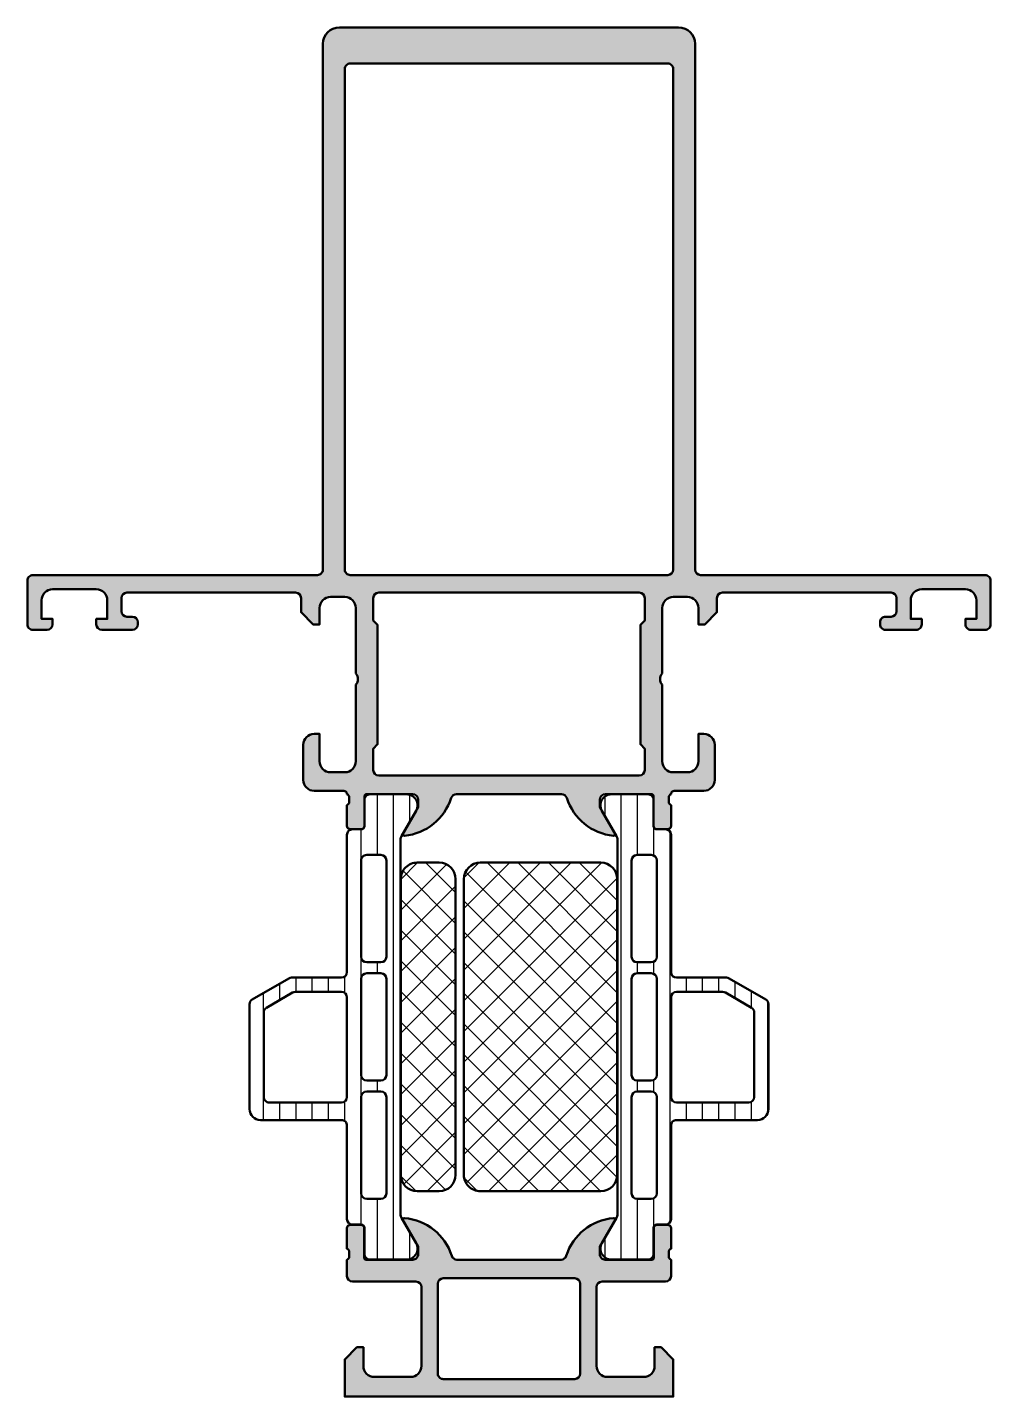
# Model space of a CAD drawing. Extents: x -29 to 59, y 0 to 125.
import ezdxf

# ---------------------------------------------------------------- set-up
doc = ezdxf.new("R2010")
doc.units = 0
for name, color, linetype, lineweight in [('0S-Alu contour', 7, 'Continuous', 50), ('0S-Alu hatch', 252, 'Continuous', 25), ('0S-Plastic contour', 254, 'Continuous', 50), ('0S-Plastic hatch', 253, 'Continuous', 25), ('0S-PT contour', 91, 'Continuous', 50), ('0S-PT hatch', 103, 'Continuous', 25)]:
    doc.layers.add(name, color=color, linetype=linetype, lineweight=lineweight)
pattern_1 = [(90, (0, 0), (-1.4859, 0), [])]
pattern_2 = [(135, (0, 0), (-1.403165018917055, -1.403165018917055), []), (225, (0, 0), (1.403165018917055, -1.403165018917055), [])]

# ---------------------------------------------------------------- blocks, each defined once
blk = doc.blocks.new('391620__492FE7DB_74FE_47C1_9AF8_C2304F4FACAD_')
at = {"layer": '0S-Alu hatch'}
h = blk.add_hatch(color=256, dxfattribs=at)
edge = h.paths.add_edge_path()
edge.add_ellipse((58.49999980926558, 74.50000000000001), major_axis=(-0.4999999999999858, 0), ratio=1, start_angle=180, end_angle=270.0000000000008, ccw=False)
edge.add_line((58.99999980926557, 74.5), (58.99999980926557, 70.5))
edge.add_ellipse((58.49999980926558, 70.49999999999999), major_axis=(-0.4999999999999929, 0), ratio=1, start_angle=89.9999999999992, end_angle=180, ccw=False)
edge.add_line((58.49999980926558, 70), (57.19999980926556, 70))
edge.add_ellipse((57.19999980926555, 70.49999999999999), major_axis=(-0.4999999999999858, 0), ratio=1, start_angle=0, end_angle=90.0000000000008, ccw=False)
edge.add_line((56.69999980926556, 70.5), (56.69999980926556, 71))
edge.add_line((56.69999980926556, 71), (57.69999980926559, 71))
edge.add_line((57.69999980926559, 71), (57.69999980926559, 72.7))
edge.add_arc((56.69999980926559, 72.7), 1, 0, 90)
edge.add_line((56.69999980926559, 73.7), (52.69999980926556, 73.7))
edge.add_arc((52.69999980926556, 72.7), 1, 90, 180)
edge.add_line((51.69999980926556, 72.7), (51.69999980926556, 71))
edge.add_line((51.69999980926556, 71), (52.69999980926559, 71))
edge.add_line((52.69999980926559, 71), (52.69999980926559, 70.5))
edge.add_ellipse((52.1999998092656, 70.49999999999999), major_axis=(-0.4999999999999929, 0), ratio=1, start_angle=89.9999999999992, end_angle=180, ccw=False)
edge.add_line((52.19999980926559, 70), (49.39999980926561, 70))
edge.add_ellipse((49.3999998092656, 70.49999999999999), major_axis=(-0.4999999999999858, 0), ratio=1, start_angle=0, end_angle=90.0000000000008, ccw=False)
edge.add_line((48.8999998092656, 70.5), (48.8999998092656, 70.69999999999999))
edge.add_ellipse((49.3999998092656, 70.7), major_axis=(-0.4999999999999929, 0), ratio=1, start_angle=269.9999999999992, end_angle=360, ccw=False)
edge.add_line((49.39999980926561, 71.19999999999999), (49.89999980926561, 71.19999999999999))
edge.add_arc((49.89999980926561, 71.69999999999999), 0.5, 270, 360)
edge.add_line((50.39999980926561, 71.69999999999999), (50.39999980926561, 72.89999999999999))
edge.add_arc((49.89999980926561, 72.89999999999999), 0.5, 0, 90)
edge.add_line((49.89999980926561, 73.39999999999999), (34.4999998092656, 73.4))
edge.add_arc((34.4999998092656, 72.9), 0.5, 90, 180)
edge.add_line((33.99999980926561, 72.9), (33.99999980926561, 71.6))
edge.add_line((33.99999980926561, 71.6), (32.89999980926561, 70.5))
edge.add_line((32.89999980926561, 70.5), (32.29999980926559, 70.5))
edge.add_line((32.29999980926559, 70.5), (32.29999980926559, 71.99999999999999))
edge.add_arc((31.2999998092656, 72), 0.9999999999999857, 0, 89.9999999999992)
edge.add_line((31.29999980926561, 72.99999999999999), (29.9999998092656, 72.99999999999999))
edge.add_arc((29.9999998092656, 71.99999999999999), 1, 89.99999999999959, 180)
edge.add_line((28.9999998092656, 72), (28.9999998092656, 66))
edge.add_arc((29.52499980926559, 65.5), 0.7249999999999913, 136.3971810272959, 223.6028189727028)
edge.add_line((28.9999998092656, 65.00000000000001), (28.9999998092656, 58.00000000000003))
edge.add_arc((29.9999998092656, 58.00000000000003), 1, 180, 270)
edge.add_line((29.9999998092656, 57.00000000000002), (31.29999980926559, 57.00000000000002))
edge.add_arc((31.29999980926559, 58.00000000000003), 1, 270, 360)
edge.add_line((32.29999980926559, 58.00000000000003), (32.29999980926559, 60.50000000000003))
edge.add_line((32.29999980926559, 60.50000000000003), (32.79999980926559, 60.50000000000001))
edge.add_ellipse((32.79999980926558, 59.50000000000001), major_axis=(-1.000000000000007, 0), ratio=1, start_angle=180, end_angle=269.9999999999996, ccw=False)
edge.add_line((33.79999980926559, 59.50000000000001), (33.79999980926559, 56.30000000000003))
edge.add_ellipse((32.79999980926558, 56.30000000000004), major_axis=(-1.000000000000007, 0), ratio=1, start_angle=90.0000000000004, end_angle=180, ccw=False)
edge.add_line((32.79999980926559, 55.30000000000003), (30.09999980926557, 55.30000000000004))
edge.add_arc((30.09999980926557, 55.00000000000003), 0.3000000000000114, 90, 180)
edge.add_arc((29.89999980926557, 54.71715728752542), 0.3000000000000047, 109.4712206344944, 180)
edge.add_line((29.59999980926557, 54.71715728752542), (29.59999980926557, 54.28284271247466))
edge.add_arc((29.89999980926557, 54.28284271247466), 0.2999999999999971, 180, 250.528779365509)
edge.add_line((29.79999980926557, 54.00000000000004), (29.79999980926556, 52.10000000000007))
edge.add_ellipse((29.49999980926552, 52.10000000000007), major_axis=(-0.3000000000000327, 0), ratio=1, start_angle=89.99999999999869, end_angle=180, ccw=False)
edge.add_line((29.49999980926552, 51.80000000000004), (28.50999980926562, 51.80000000000005))
edge.add_ellipse((28.50999980926559, 52.10000000000008), major_axis=(-0.3000000000000398, 0), ratio=1, start_angle=0, end_angle=90.00000000000551, ccw=False)
edge.add_line((28.20999980926556, 52.10000000000009), (28.20999980926556, 54.80000000000003))
edge.add_arc((28.00999980926556, 54.80000000000004), 0.1999999999999957, 0, 89.99999999999797)
edge.add_line((28.00999980926557, 55.00000000000004), (23.79999980926559, 55.00000000000004))
edge.add_arc((23.79999980926559, 54.50000000000004), 0.5, 90, 180)
edge.add_line((23.29999980926559, 54.50000000000004), (23.29999980926559, 53.80000000000005))
edge.add_line((23.29999980926559, 53.80000000000005), (24.68149526688794, 51.40717967697248))
edge.add_ellipse((24.56188002461727, 51.33811978464834), major_axis=(-0.1381197846483035, 0), ratio=1, start_angle=84.37742244920491, end_angle=209.9999999999983, ccw=False)
edge.add_ellipse((25.03822305043938, 56.17660886184784), major_axis=(-5, 0), ratio=1, start_angle=17.748416356070095, end_angle=84.37742244920628, ccw=False)
edge.add_arc((19.79999980926558, 54.50000000000006), 0.4999999999999815, 17.74841635606926, 89.9999999999992)
edge.add_line((19.79999980926558, 55.00000000000004), (10.19999980926556, 55.00000000000004))
edge.add_arc((10.19999980926556, 54.50000000000004), 0.5, 90, 162.2515836439298)
edge.add_ellipse((4.96177656809175, 56.17660886184786), major_axis=(-5.000000000000008, 0), ratio=1, start_angle=95.62257755079372, end_angle=162.2515836439299, ccw=False)
edge.add_ellipse((5.438119593913842, 51.33811978464834), major_axis=(-0.1381197846482965, 0), ratio=1, start_angle=-29.999999999996817, end_angle=95.6225775508002, ccw=False)
edge.add_line((5.318504351643182, 51.40717967697248), (6.699999809265563, 53.80000000000004))
edge.add_line((6.699999809265563, 53.80000000000004), (6.699999809265563, 54.50000000000003))
edge.add_arc((6.199999809265563, 54.50000000000004), 0.5, 0, 90)
edge.add_line((6.199999809265563, 55.00000000000004), (1.989999809265555, 55.00000000000004))
edge.add_arc((1.989999809265547, 54.80000000000003), 0.2000000000000099, 89.99999999999797, 180)
edge.add_line((1.789999809265538, 54.80000000000003), (1.789999809265538, 52.10000000000007))
edge.add_ellipse((1.489999809265516, 52.10000000000007), major_axis=(-0.300000000000022, 0), ratio=1, start_angle=90.00000000000199, end_angle=180, ccw=False)
edge.add_line((1.489999809265526, 51.80000000000004), (0.4999998092656029, 51.80000000000003))
edge.add_ellipse((0.499999809265609, 52.10000000000007), major_axis=(-0.3000000000000469, 0), ratio=1, start_angle=0, end_angle=89.99999999999892, ccw=False)
edge.add_line((0.199999809265563, 52.10000000000007), (0.199999809265563, 54.00000000000003))
edge.add_arc((0.0999998092655545, 54.28284271247465), 0.299999999999996, 289.4712206344927, 360)
edge.add_line((0.3999998092655504, 54.28284271247465), (0.3999998092655517, 54.71715728752542))
edge.add_arc((0.099999809265551, 54.71715728752542), 0.3000000000000007, 0, 70.5287793655074)
edge.add_arc((-0.1000001907344412, 55.00000000000003), 0.3000000000000043, 0, 90.00000000000134)
edge.add_line((-0.1000001907344483, 55.30000000000003), (-2.800000190734493, 55.30000000000003))
edge.add_ellipse((-2.800000190734478, 56.30000000000002), major_axis=(-0.9999999999999857, 0), ratio=1, start_angle=0, end_angle=89.9999999999992, ccw=False)
edge.add_line((-3.800000190734465, 56.30000000000002), (-3.800000190734465, 59.50000000000001))
edge.add_ellipse((-2.800000190734468, 59.50000000000002), major_axis=(-0.9999999999999973, 0), ratio=1, start_angle=270.0000000000015, end_angle=360, ccw=False)
edge.add_line((-2.800000190734493, 60.50000000000003), (-2.300000190734493, 60.50000000000003))
edge.add_line((-2.300000190734493, 60.50000000000003), (-2.300000190734493, 58.00000000000003))
edge.add_arc((-1.300000190734493, 58.00000000000003), 1, 180, 270)
edge.add_line((-1.300000190734494, 57.00000000000002), (-1.907344824e-07, 57.00000000000002))
edge.add_arc((-1.907344824e-07, 58.00000000000003), 1, 270, 360)
edge.add_line((0.9999998092655175, 58.00000000000003), (0.9999998092655175, 65.00000000000001))
edge.add_arc((0.4749998092655226, 65.5), 0.7249999999999889, 316.3971810272969, 403.6028189727042)
edge.add_line((0.9999998092655102, 66), (0.9999998092655175, 71.99999999999999))
edge.add_arc((-1.907344824e-07, 71.99999999999999), 1, 0, 90)
edge.add_line((-1.907344824e-07, 72.99999999999999), (-1.300000190734493, 72.99999999999999))
edge.add_arc((-1.300000190734493, 71.99999999999999), 1, 90, 180)
edge.add_line((-2.300000190734493, 71.99999999999999), (-2.300000190734493, 70.5))
edge.add_line((-2.300000190734493, 70.5), (-2.900000190734459, 70.5))
edge.add_line((-2.900000190734459, 70.5), (-4.000000190734482, 71.6))
edge.add_line((-4.000000190734482, 71.6), (-4.000000190734482, 72.89999999999995))
edge.add_arc((-4.500000190734482, 72.89999999999995), 0.5, 0, 90)
edge.add_line((-4.500000190734482, 73.39999999999995), (-19.90000019073446, 73.4))
edge.add_arc((-19.90000019073446, 72.9), 0.5, 90, 180)
edge.add_line((-20.40000019073446, 72.9), (-20.40000019073447, 71.7))
edge.add_arc((-19.90000019073446, 71.7), 0.5000000000000142, 180, 270)
edge.add_line((-19.90000019073446, 71.19999999999999), (-19.40000019073446, 71.2))
edge.add_ellipse((-19.40000019073446, 70.70000000000002), major_axis=(-0.4999999999999858, 0), ratio=1, start_angle=180, end_angle=269.9999999999996, ccw=False)
edge.add_line((-18.90000019073447, 70.70000000000002), (-18.90000019073447, 70.5))
edge.add_ellipse((-19.40000019073446, 70.49999999999999), major_axis=(-0.4999999999999858, 0), ratio=1, start_angle=90, end_angle=180, ccw=False)
edge.add_line((-19.40000019073446, 70), (-22.20000019073447, 70))
edge.add_ellipse((-22.20000019073444, 70.50000000000001), major_axis=(-0.5000000000000142, 0), ratio=1, start_angle=0, end_angle=89.9999999999967, ccw=False)
edge.add_line((-22.70000019073446, 70.5), (-22.70000019073446, 71))
edge.add_line((-22.70000019073446, 71), (-21.70000019073444, 71))
edge.add_line((-21.70000019073444, 71), (-21.70000019073444, 72.7))
edge.add_arc((-22.70000019073444, 72.7), 1, 0, 90)
edge.add_line((-22.70000019073444, 73.7), (-26.70000019073447, 73.7))
edge.add_arc((-26.70000019073447, 72.70000000000002), 1, 90.0000000000004, 180)
edge.add_line((-27.70000019073446, 72.70000000000002), (-27.70000019073446, 71))
edge.add_line((-27.70000019073446, 71), (-26.70000019073447, 71))
edge.add_line((-26.70000019073447, 71), (-26.70000019073447, 70.5))
edge.add_ellipse((-27.20000019073446, 70.49999999999999), major_axis=(-0.4999999999999858, 0), ratio=1, start_angle=90, end_angle=180, ccw=False)
edge.add_line((-27.20000019073446, 70), (-28.50000019073446, 70))
edge.add_ellipse((-28.50000019073446, 70.5), major_axis=(-0.5, 0), ratio=1, start_angle=0, end_angle=90.0000000000004, ccw=False)
edge.add_line((-29.00000019073445, 70.5), (-29.00000019073445, 74.5))
edge.add_ellipse((-28.50000019073446, 74.5), major_axis=(-0.4999999999999965, 0), ratio=1, start_angle=269.9999999999996, end_angle=360, ccw=False)
edge.add_line((-28.50000019073446, 75), (-2.500000190734454, 75))
edge.add_arc((-2.500000190734439, 75.50000000000001), 0.5000000000000142, 269.9999999999984, 360)
edge.add_line((-2.000000190734425, 75.50000000000001), (-2.000000190734425, 123.5))
edge.add_ellipse((-0.5000001907344159, 123.5), major_axis=(-1.500000000000009, 0), ratio=1, start_angle=270.0000000000004, end_angle=360, ccw=False)
edge.add_line((-0.5000001907344256, 125), (30.49999980926557, 125))
edge.add_ellipse((30.49999980926557, 123.5), major_axis=(-1.5, 0), ratio=1, start_angle=180, end_angle=269.9999999999997, ccw=False)
edge.add_line((31.99999980926558, 123.5), (31.99999980926558, 75.49999999999997))
edge.add_arc((32.49999980926558, 75.49999999999997), 0.5, 180, 270)
edge.add_line((32.49999980926558, 74.99999999999997), (58.49999980926558, 75))
edge = h.paths.add_edge_path()
edge.add_line((-1.90734454e-07, 121.2), (-1.907344824e-07, 75.5))
edge.add_arc((0.4999998092655318, 75.50000000000001), 0.5000000000000142, 180, 270.0000000000016)
edge.add_line((0.4999998092655458, 75), (29.49999980926558, 75))
edge.add_arc((29.49999980926558, 75.5), 0.5, 270, 360)
edge.add_line((29.99999980926558, 75.5), (29.99999980926558, 121.2))
edge.add_arc((29.49999980926558, 121.2), 0.4999999999999929, 0, 90.00000000000081)
edge.add_line((29.49999980926558, 121.7), (0.499999809265546, 121.7))
edge.add_arc((0.4999998092655389, 121.2), 0.5, 89.9999999999992, 180)
edge = h.paths.add_edge_path()
edge.add_line((2.59999980926554, 70.85), (2.999999809265517, 70.45000000000003))
edge.add_line((2.999999809265517, 70.45000000000003), (2.999999809265517, 59.54999999999995))
edge.add_line((2.999999809265517, 59.54999999999995), (2.59999980926554, 59.15))
edge.add_line((2.59999980926554, 59.15), (2.59999980926554, 57.19999999999999))
edge.add_arc((3.09999980926554, 57.19999999999998), 0.5, 180, 270)
edge.add_line((3.09999980926554, 56.69999999999999), (26.89999980926555, 56.69999999999999))
edge.add_arc((26.89999980926555, 57.19999999999998), 0.5, 270, 360)
edge.add_line((27.39999980926555, 57.19999999999998), (27.39999980926555, 59.15))
edge.add_line((27.39999980926555, 59.15), (26.99999980926558, 59.54999999999995))
edge.add_line((26.99999980926558, 59.54999999999995), (26.99999980926558, 70.45000000000003))
edge.add_line((26.99999980926558, 70.45000000000003), (27.39999980926555, 70.85))
edge.add_line((27.39999980926555, 70.85), (27.39999980926555, 72.89999999999999))
edge.add_arc((26.89999980926555, 72.89999999999999), 0.5, 0, 90)
edge.add_line((26.89999980926555, 73.39999999999999), (3.09999980926554, 73.39999999999999))
edge.add_arc((3.099999809265554, 72.9), 0.4999999999999858, 90.0000000000016, 180)
edge.add_line((2.599999809265568, 72.9), (2.59999980926554, 70.85))
at = {"layer": '0S-Alu contour', "color": 7}
for points in [[(-0.5000001907344256, 125), (30.49999980926557, 125)], [(-2.000000190734425, 75.50000000000001), (-2.000000190734425, 123.5)], [(31.99999980926558, 123.5), (31.99999980926558, 75.49999999999997)], [(29.49999980926558, 121.7), (0.499999809265546, 121.7)], [(-1.90734454e-07, 121.2), (-1.907344824e-07, 75.5)], [(29.99999980926558, 75.5), (29.99999980926558, 121.2)], [(-29.00000019073445, 70.5), (-29.00000019073445, 74.5)], [(-28.50000019073446, 75), (-2.500000190734454, 75)], [(0.4999998092655458, 75), (29.49999980926558, 75)], [(32.49999980926558, 74.99999999999997), (58.49999980926558, 75)], [(58.99999980926557, 74.5), (58.99999980926557, 70.5)], [(-27.70000019073446, 72.70000000000002), (-27.70000019073446, 71), (-26.70000019073447, 71), (-26.70000019073447, 70.5)], [(-22.70000019073444, 73.7), (-26.70000019073447, 73.7)], [(-22.70000019073446, 70.5), (-22.70000019073446, 71), (-21.70000019073444, 71), (-21.70000019073444, 72.7)], [(-20.40000019073446, 72.9), (-20.40000019073447, 71.7)], [(-4.500000190734482, 73.39999999999995), (-19.90000019073446, 73.4)], [(-2.300000190734493, 71.99999999999999), (-2.300000190734493, 70.5), (-2.900000190734459, 70.5), (-4.000000190734482, 71.6), (-4.000000190734482, 72.89999999999995)], [(-1.907344824e-07, 72.99999999999999), (-1.300000190734493, 72.99999999999999)], [(2.599999809265568, 72.9), (2.59999980926554, 70.85)], [(26.89999980926555, 73.39999999999999), (3.09999980926554, 73.39999999999999)], [(27.39999980926555, 57.19999999999998), (27.39999980926555, 59.15), (26.99999980926558, 59.54999999999995), (26.99999980926558, 70.45000000000003), (27.39999980926555, 70.85), (27.39999980926555, 72.89999999999999)], [(31.29999980926561, 72.99999999999999), (29.9999998092656, 72.99999999999999)], [(33.99999980926561, 72.9), (33.99999980926561, 71.6), (32.89999980926561, 70.5), (32.29999980926559, 70.5), (32.29999980926559, 71.99999999999999)], [(49.89999980926561, 73.39999999999999), (34.4999998092656, 73.4)], [(50.39999980926561, 71.69999999999999), (50.39999980926561, 72.89999999999999)], [(51.69999980926556, 72.7), (51.69999980926556, 71), (52.69999980926559, 71), (52.69999980926559, 70.5)], [(56.69999980926559, 73.7), (52.69999980926556, 73.7)], [(56.69999980926556, 70.5), (56.69999980926556, 71), (57.69999980926559, 71), (57.69999980926559, 72.7)], [(0.9999998092655102, 66), (0.9999998092655175, 71.99999999999999)], [(28.9999998092656, 72), (28.9999998092656, 66)], [(-19.90000019073446, 71.19999999999999), (-19.40000019073446, 71.2)], [(-18.90000019073447, 70.70000000000002), (-18.90000019073447, 70.5)], [(2.59999980926554, 70.85), (2.999999809265517, 70.45000000000003), (2.999999809265517, 59.54999999999995), (2.59999980926554, 59.15), (2.59999980926554, 57.19999999999999)], [(48.8999998092656, 70.5), (48.8999998092656, 70.69999999999999)], [(49.39999980926561, 71.19999999999999), (49.89999980926561, 71.19999999999999)], [(-27.20000019073446, 70), (-28.50000019073446, 70)], [(-19.40000019073446, 70), (-22.20000019073447, 70)], [(52.19999980926559, 70), (49.39999980926561, 70)], [(58.49999980926558, 70), (57.19999980926556, 70)], [(0.9999998092655175, 58.00000000000003), (0.9999998092655175, 65.00000000000001)], [(28.9999998092656, 65.00000000000001), (28.9999998092656, 58.00000000000003)], [(-2.800000190734493, 60.50000000000003), (-2.300000190734493, 60.50000000000003), (-2.300000190734493, 58.00000000000003)], [(32.29999980926559, 58.00000000000003), (32.29999980926559, 60.50000000000003), (32.79999980926559, 60.50000000000001)], [(-3.800000190734465, 56.30000000000002), (-3.800000190734465, 59.50000000000001)], [(33.79999980926559, 59.50000000000001), (33.79999980926559, 56.30000000000003)], [(-1.300000190734494, 57.00000000000002), (-1.907344824e-07, 57.00000000000002)], [(3.09999980926554, 56.69999999999999), (26.89999980926555, 56.69999999999999)], [(29.9999998092656, 57.00000000000002), (31.29999980926559, 57.00000000000002)], [(-0.1000001907344483, 55.30000000000003), (-2.800000190734493, 55.30000000000003)], [(32.79999980926559, 55.30000000000003), (30.09999980926557, 55.30000000000004)], [(0.199999809265563, 52.10000000000007), (0.199999809265563, 54.00000000000003)], [(0.3999998092655504, 54.28284271247465), (0.3999998092655517, 54.71715728752542)], [(1.789999809265538, 54.80000000000003), (1.789999809265538, 52.10000000000007)], [(6.199999809265563, 55.00000000000004), (1.989999809265555, 55.00000000000004)], [(5.318504351643182, 51.40717967697248), (6.699999809265563, 53.80000000000004), (6.699999809265563, 54.50000000000003)], [(19.79999980926558, 55.00000000000004), (10.19999980926556, 55.00000000000004)], [(23.29999980926559, 54.50000000000004), (23.29999980926559, 53.80000000000005), (24.68149526688794, 51.40717967697248)], [(28.00999980926557, 55.00000000000004), (23.79999980926559, 55.00000000000004)], [(28.20999980926556, 52.10000000000009), (28.20999980926556, 54.80000000000003)], [(29.59999980926557, 54.71715728752542), (29.59999980926557, 54.28284271247466)], [(29.79999980926557, 54.00000000000004), (29.79999980926556, 52.10000000000007)], [(1.489999809265526, 51.80000000000004), (0.4999998092656029, 51.80000000000003)], [(29.49999980926552, 51.80000000000004), (28.50999980926562, 51.80000000000005)]]:
    blk.add_lwpolyline(points, dxfattribs=at)
at = {"layer": '0S-Alu contour', "color": 7, "extrusion": (0, 0, -1)}
for centre, radius, start, end in [((0.5000001907344159, 123.5), 1.500000000000009, 0, 89.99999999999962), ((-30.49999980926557, 123.5), 1.5, 90.00000000000028, 180), ((28.50000019073446, 74.5), 0.4999999999999965, 0, 90.0000000000004), ((-58.49999980926558, 74.50000000000001), 0.4999999999999858, 89.9999999999992, 180), ((28.50000019073446, 70.5), 0.5, 269.9999999999996, 0), ((27.20000019073446, 70.49999999999999), 0.4999999999999858, 180, 270), ((22.20000019073444, 70.50000000000001), 0.5000000000000142, 270.0000000000033, 0), ((19.40000019073446, 70.70000000000002), 0.4999999999999858, 90.0000000000004, 180), ((19.40000019073446, 70.49999999999999), 0.4999999999999858, 180, 270), ((-49.3999998092656, 70.7), 0.4999999999999929, 0, 90.00000000000081), ((-49.3999998092656, 70.49999999999999), 0.4999999999999858, 269.9999999999992, 0), ((-52.1999998092656, 70.49999999999999), 0.4999999999999929, 180, 270.0000000000008), ((-57.19999980926555, 70.49999999999999), 0.4999999999999858, 269.9999999999992, 0), ((-58.49999980926558, 70.49999999999999), 0.4999999999999929, 180, 270.0000000000008), ((2.800000190734468, 59.50000000000002), 0.9999999999999973, 0, 89.99999999999852), ((-32.79999980926558, 59.50000000000001), 1.000000000000007, 90.0000000000004, 180), ((2.800000190734478, 56.30000000000002), 0.9999999999999857, 270.0000000000009, 0), ((-32.79999980926558, 56.30000000000004), 1.000000000000007, 180, 269.9999999999996), ((-4.96177656809175, 56.17660886184786), 5.000000000000008, 197.7484163560702, 264.3774224492063), ((-25.03822305043938, 56.17660886184784), 5, 275.6225775507937, 342.2515836439299), ((-0.499999809265609, 52.10000000000007), 0.3000000000000469, 270.0000000000012, 0), ((-1.489999809265516, 52.10000000000007), 0.300000000000022, 180, 269.999999999998), ((-5.438119593913842, 51.33811978464834), 0.1381197846482965, 264.3774224491998, 29.9999999999968), ((-24.56188002461727, 51.33811978464834), 0.1381197846483035, 150.0000000000017, 275.6225775507951), ((-28.50999980926559, 52.10000000000008), 0.3000000000000398, 269.9999999999945, 0), ((-29.49999980926552, 52.10000000000007), 0.3000000000000327, 180, 270.0000000000013)]:
    blk.add_arc(centre, radius, start, end, dxfattribs=at)
at = {"layer": '0S-Alu contour', "color": 7}
for centre, radius, start, end in [((0.4999998092655389, 121.2), 0.5, 89.9999999999992, 180), ((29.49999980926558, 121.2), 0.4999999999999929, 0, 90.00000000000081), ((-2.500000190734439, 75.50000000000001), 0.5000000000000142, 269.9999999999984, 0), ((0.4999998092655318, 75.50000000000001), 0.5000000000000142, 180, 270.0000000000016), ((29.49999980926558, 75.5), 0.5, 270, 0), ((32.49999980926558, 75.49999999999997), 0.5, 180, 270), ((-26.70000019073447, 72.70000000000002), 1, 90.0000000000004, 180), ((-22.70000019073444, 72.7), 1, 0, 90), ((-19.90000019073446, 72.9), 0.5, 90, 180), ((-4.500000190734482, 72.89999999999995), 0.5, 0, 90), ((-1.300000190734493, 71.99999999999999), 1, 90, 180), ((-1.907344824e-07, 71.99999999999999), 1, 0, 90), ((3.099999809265554, 72.9), 0.4999999999999858, 90.0000000000016, 180), ((26.89999980926555, 72.89999999999999), 0.5, 0, 90), ((29.9999998092656, 71.99999999999999), 1, 89.99999999999959, 180), ((31.2999998092656, 72), 0.9999999999999857, 0, 89.9999999999992), ((34.4999998092656, 72.9), 0.5, 90, 180), ((49.89999980926561, 72.89999999999999), 0.5, 0, 90), ((52.69999980926556, 72.7), 1, 90, 180), ((56.69999980926559, 72.7), 1, 0, 90), ((-19.90000019073446, 71.7), 0.5000000000000142, 180, 270), ((49.89999980926561, 71.69999999999999), 0.5, 270, 0), ((0.4749998092655226, 65.5), 0.7249999999999889, 316.3971810272969, 43.60281897270428), ((29.52499980926559, 65.5), 0.7249999999999913, 136.3971810272959, 223.6028189727028), ((-1.300000190734493, 58.00000000000003), 1, 180, 270), ((-1.907344824e-07, 58.00000000000003), 1, 270, 0), ((29.9999998092656, 58.00000000000003), 1, 180, 270), ((31.29999980926559, 58.00000000000003), 1, 270, 0), ((3.09999980926554, 57.19999999999998), 0.5, 180, 270), ((26.89999980926555, 57.19999999999998), 0.5, 270, 0), ((-0.1000001907344412, 55.00000000000003), 0.3000000000000043, 0, 90.00000000000134), ((30.09999980926557, 55.00000000000003), 0.3000000000000114, 90, 180), ((0.099999809265551, 54.71715728752542), 0.3000000000000007, 0, 70.5287793655074), ((0.0999998092655545, 54.28284271247465), 0.299999999999996, 289.4712206344927, 0), ((1.989999809265547, 54.80000000000003), 0.2000000000000099, 89.99999999999797, 180), ((6.199999809265563, 54.50000000000004), 0.5, 0, 90), ((10.19999980926556, 54.50000000000004), 0.5, 90, 162.2515836439298), ((19.79999980926558, 54.50000000000006), 0.4999999999999815, 17.74841635606926, 89.9999999999992), ((23.79999980926559, 54.50000000000004), 0.5, 90, 180), ((28.00999980926556, 54.80000000000004), 0.1999999999999957, 0, 89.99999999999797), ((29.89999980926557, 54.71715728752542), 0.3000000000000047, 109.4712206344944, 180), ((29.89999980926557, 54.28284271247466), 0.2999999999999971, 180, 250.528779365509)]:
    blk.add_arc(centre, radius, start, end, dxfattribs=at)
blk = doc.blocks.new('278259__9863FD23_9B4E_48B1_B461_0F5EA6532878___662C99EF_4E8F_418A_9A61_203330530159_')
at = {"layer": '0S-Plastic hatch'}
h = blk.add_hatch(dxfattribs=at)
h.set_pattern_fill('ANSI31', color=256, scale=0.4680000000000001, angle=45, style=0)
h.set_pattern_definition(pattern_1)
edge = h.paths.add_edge_path()
edge.add_arc((38.20000000000018, 35.82512928832862), 0.5000000000000071, 0, 59.99999999999956)
edge.add_line((38.45000000000018, 36.25814199022085), (35.11602540378462, 38.18301312081729))
edge.add_arc((34.86602540378461, 37.75000041892504), 0.5000000000000298, 60.00000000000008, 89.99999999999837)
edge.add_line((34.86602540378462, 38.25000041892507), (30.30000000000018, 38.25000041892507))
edge.add_ellipse((30.30000000000018, 38.75000041892507), major_axis=(-0.5, 0), ratio=1, start_angle=0, end_angle=90, ccw=False)
edge.add_line((29.80000000000018, 38.75000041892507), (29.80000000000018, 51.29000041892506))
edge.add_arc((29.30000000000018, 51.29000041892506), 0.5000000000000036, 0, 89.99999999999959)
edge.add_line((29.30000000000018, 51.79000041892506), (28.50000000000019, 51.79000041892506))
edge.add_ellipse((28.50000000000019, 52.09000041892505), major_axis=(-0.2999999999999971, 0), ratio=1, start_angle=0, end_angle=90, ccw=False)
edge.add_line((28.20000000000019, 52.09000041892505), (28.20000000000018, 54.49000041892507))
edge.add_arc((27.70000000000019, 54.49000041892507), 0.4999999999999894, 0, 90.00000000000081)
edge.add_line((27.70000000000019, 54.99000041892506), (24.3565509926172, 54.99000041892506))
edge.add_arc((24.3565509926172, 53.99000041892506), 1, 89.9999999999998, 210)
edge.add_line((23.49052558883276, 53.49000041892506), (24.8330127018924, 51.16474453059931))
edge.add_ellipse((24.40000000000019, 50.9147445305993), major_axis=(-0.499999999999998, 0), ratio=1, start_angle=180, end_angle=210.0000000000001, ccw=False)
edge.add_line((24.90000000000018, 50.9147445305993), (24.90000000000018, 16.58525630725083))
edge.add_ellipse((24.40000000000018, 16.58525630725082), major_axis=(-0.5, 0), ratio=1, start_angle=150.0000000000001, end_angle=180, ccw=False)
edge.add_line((24.8330127018924, 16.33525630725082), (23.49052558883275, 14.01000041892507))
edge.add_arc((24.35655099261719, 13.51000041892506), 1, 149.9999999999998, 270)
edge.add_line((24.35655099261719, 12.51000041892506), (27.70000000000017, 12.51000041892507))
edge.add_arc((27.70000000000018, 13.01000041892507), 0.5, 269.9999999999992, 360)
edge.add_line((28.20000000000018, 13.01000041892507), (28.20000000000018, 15.41000041892507))
edge.add_ellipse((28.50000000000017, 15.41000041892507), major_axis=(-0.2999999999999971, 0), ratio=1, start_angle=269.9999999999993, end_angle=360, ccw=False)
edge.add_line((28.50000000000018, 15.71000041892506), (29.30000000000018, 15.71000041892507))
edge.add_arc((29.30000000000017, 16.21000041892507), 0.5000000000000036, 270.0000000000004, 360)
edge.add_line((29.80000000000018, 16.21000041892507), (29.80000000000018, 24.75000041892506))
edge.add_ellipse((30.30000000000018, 24.75000041892506), major_axis=(-0.5, 0), ratio=1, start_angle=269.9999999999996, end_angle=360, ccw=False)
edge.add_line((30.30000000000018, 25.25000041892506), (37.70000000000018, 25.25000041892506))
edge.add_arc((37.70000000000018, 26.25000041892507), 1.000000000000003, 270, 360)
edge.add_line((38.70000000000019, 26.25000041892507), (38.70000000000018, 35.82512928832863))
edge = h.paths.add_edge_path()
edge.add_ellipse((30.30000000000018, 36.45000041892507), major_axis=(-0.5, 0), ratio=1, start_angle=270, end_angle=360, ccw=False)
edge.add_line((30.30000000000018, 36.95000041892507), (34.51769145362416, 36.95000041892507))
edge.add_ellipse((34.51769145362417, 36.45000041892507), major_axis=(-0.5, 0), ratio=1, start_angle=240.00000000000028, end_angle=270.0000000000008, ccw=False)
edge.add_line((34.76769145362417, 36.8830131208173), (37.15000000000018, 35.50758664027434))
edge.add_ellipse((36.90000000000019, 35.07457393838213), major_axis=(-0.499999999999998, 0), ratio=1, start_angle=180, end_angle=239.9999999999995, ccw=False)
edge.add_line((37.40000000000018, 35.07457393838213), (37.40000000000018, 27.35000041892507))
edge.add_ellipse((36.90000000000019, 27.35000041892507), major_axis=(-0.5, 0), ratio=1, start_angle=90, end_angle=180, ccw=False)
edge.add_line((36.90000000000019, 26.85000041892506), (30.30000000000018, 26.85000041892506))
edge.add_ellipse((30.30000000000018, 27.35000041892507), major_axis=(-0.5, 0), ratio=1, start_angle=0, end_angle=90, ccw=False)
edge.add_line((29.80000000000018, 27.35000041892507), (29.80000000000018, 36.45000041892507))
edge = h.paths.add_edge_path()
edge.add_ellipse((28.00000000000018, 38.15000041892507), major_axis=(-0.5, 0), ratio=1, start_angle=180, end_angle=270, ccw=False)
edge.add_line((28.50000000000018, 38.15000041892507), (28.50000000000018, 29.35000041892506))
edge.add_ellipse((28.00000000000018, 29.35000041892506), major_axis=(-0.5, 0), ratio=1, start_angle=90, end_angle=180, ccw=False)
edge.add_line((28.00000000000018, 28.85000041892507), (26.70000000000018, 28.85000041892507))
edge.add_ellipse((26.70000000000018, 29.35000041892506), major_axis=(-0.5, 0), ratio=1, start_angle=0, end_angle=90, ccw=False)
edge.add_line((26.20000000000018, 29.35000041892506), (26.20000000000018, 38.15000041892507))
edge.add_ellipse((26.70000000000018, 38.15000041892507), major_axis=(-0.5, 0), ratio=1, start_angle=270, end_angle=360, ccw=False)
edge.add_line((26.70000000000018, 38.65000041892507), (28.00000000000018, 38.65000041892507))
edge = h.paths.add_edge_path()
edge.add_ellipse((28.00000000000018, 48.95000041892506), major_axis=(-0.5, 0), ratio=1, start_angle=180, end_angle=270, ccw=False)
edge.add_line((28.50000000000018, 48.95000041892506), (28.50000000000018, 40.15000041892506))
edge.add_ellipse((28.00000000000018, 40.15000041892506), major_axis=(-0.5, 0), ratio=1, start_angle=90, end_angle=180, ccw=False)
edge.add_line((28.00000000000018, 39.65000041892507), (26.70000000000018, 39.65000041892507))
edge.add_ellipse((26.70000000000018, 40.15000041892506), major_axis=(-0.5, 0), ratio=1, start_angle=0, end_angle=90, ccw=False)
edge.add_line((26.20000000000018, 40.15000041892506), (26.20000000000018, 48.95000041892506))
edge.add_ellipse((26.70000000000018, 48.95000041892506), major_axis=(-0.5, 0), ratio=1, start_angle=270, end_angle=360, ccw=False)
edge.add_line((26.70000000000018, 49.45000041892506), (28.00000000000018, 49.45000041892506))
edge = h.paths.add_edge_path()
edge.add_line((26.70000000000018, 27.85000041892506), (28.00000000000018, 27.85000041892506))
edge.add_ellipse((28.00000000000018, 27.35000041892507), major_axis=(-0.5, 0), ratio=1, start_angle=180, end_angle=269.9999999999996, ccw=False)
edge.add_line((28.50000000000018, 27.35000041892507), (28.50000000000018, 18.55000041892506))
edge.add_ellipse((28.00000000000018, 18.55000041892506), major_axis=(-0.5, 0), ratio=1, start_angle=90, end_angle=180, ccw=False)
edge.add_line((28.00000000000018, 18.05000041892506), (26.70000000000018, 18.05000041892506))
edge.add_ellipse((26.70000000000018, 18.55000041892506), major_axis=(-0.5, 0), ratio=1, start_angle=0, end_angle=90, ccw=False)
edge.add_line((26.20000000000018, 18.55000041892506), (26.20000000000018, 27.35000041892507))
edge.add_ellipse((26.70000000000018, 27.35000041892507), major_axis=(-0.5, 0), ratio=1, start_angle=270.0000000000004, end_angle=360, ccw=False)
at = {"layer": '0S-Alu contour', "color": 7}
for points in [[(26.20000000000018, 40.15000041892506), (26.20000000000018, 48.95000041892506)], [(26.70000000000018, 49.45000041892506), (28.00000000000018, 49.45000041892506)], [(28.50000000000018, 48.95000041892506), (28.50000000000018, 40.15000041892506)], [(28.00000000000018, 39.65000041892507), (26.70000000000018, 39.65000041892507)], [(26.20000000000018, 29.35000041892506), (26.20000000000018, 38.15000041892507)], [(26.70000000000018, 38.65000041892507), (28.00000000000018, 38.65000041892507)], [(28.50000000000018, 38.15000041892507), (28.50000000000018, 29.35000041892506)], [(29.80000000000018, 27.35000041892507), (29.80000000000018, 36.45000041892507)], [(30.30000000000018, 36.95000041892507), (34.51769145362416, 36.95000041892507)], [(34.76769145362417, 36.8830131208173), (37.15000000000018, 35.50758664027434)], [(37.40000000000018, 35.07457393838213), (37.40000000000018, 27.35000041892507)], [(28.00000000000018, 28.85000041892507), (26.70000000000018, 28.85000041892507)], [(26.70000000000018, 27.85000041892506), (28.00000000000018, 27.85000041892506)], [(26.20000000000018, 18.55000041892506), (26.20000000000018, 27.35000041892507)], [(28.50000000000018, 27.35000041892507), (28.50000000000018, 18.55000041892506)], [(36.90000000000019, 26.85000041892506), (30.30000000000018, 26.85000041892506)], [(28.00000000000018, 18.05000041892506), (26.70000000000018, 18.05000041892506)]]:
    blk.add_lwpolyline(points, dxfattribs=at)
at = {"layer": '0S-Alu contour', "color": 7, "extrusion": (0, 0, -1)}
for centre, radius, start, end in [((-26.70000000000018, 48.95000041892506), 0.5, 0, 90), ((-28.00000000000018, 48.95000041892506), 0.5, 90, 180), ((-26.70000000000018, 40.15000041892506), 0.5, 270, 0), ((-28.00000000000018, 40.15000041892506), 0.5, 180, 270), ((-26.70000000000018, 38.15000041892507), 0.5, 0, 90), ((-28.00000000000018, 38.15000041892507), 0.5, 90, 180), ((-30.30000000000018, 36.45000041892507), 0.5, 0, 90), ((-34.51769145362417, 36.45000041892507), 0.5, 89.9999999999992, 119.9999999999997), ((-36.90000000000019, 35.07457393838213), 0.499999999999998, 120.0000000000005, 180), ((-26.70000000000018, 29.35000041892506), 0.5, 270, 0), ((-28.00000000000018, 29.35000041892506), 0.5, 180, 270), ((-26.70000000000018, 27.35000041892507), 0.5, 0, 89.99999999999959), ((-28.00000000000018, 27.35000041892507), 0.5, 90.0000000000004, 180), ((-30.30000000000018, 27.35000041892507), 0.5, 270, 0), ((-36.90000000000019, 27.35000041892507), 0.5, 180, 270), ((-26.70000000000018, 18.55000041892506), 0.5, 270, 0), ((-28.00000000000018, 18.55000041892506), 0.5, 180, 270)]:
    blk.add_arc(centre, radius, start, end, dxfattribs=at)
at = {"layer": '0S-Plastic contour', "color": 7}
for points in [[(27.70000000000019, 54.99000041892506), (24.3565509926172, 54.99000041892506)], [(28.20000000000019, 52.09000041892505), (28.20000000000018, 54.49000041892507)], [(23.49052558883276, 53.49000041892506), (24.8330127018924, 51.16474453059931)], [(29.30000000000018, 51.79000041892506), (28.50000000000019, 51.79000041892506)], [(29.80000000000018, 38.75000041892507), (29.80000000000018, 51.29000041892506)], [(24.90000000000018, 50.9147445305993), (24.90000000000018, 16.58525630725083)], [(34.86602540378462, 38.25000041892507), (30.30000000000018, 38.25000041892507)], [(38.45000000000018, 36.25814199022085), (35.11602540378462, 38.18301312081729)], [(38.70000000000019, 26.25000041892507), (38.70000000000018, 35.82512928832863)], [(30.30000000000018, 25.25000041892506), (37.70000000000018, 25.25000041892506)], [(29.80000000000018, 16.21000041892507), (29.80000000000018, 24.75000041892506)], [(24.8330127018924, 16.33525630725082), (23.49052558883275, 14.01000041892507)], [(28.20000000000018, 13.01000041892507), (28.20000000000018, 15.41000041892507)], [(28.50000000000018, 15.71000041892506), (29.30000000000018, 15.71000041892507)], [(24.35655099261719, 12.51000041892506), (27.70000000000017, 12.51000041892507)]]:
    blk.add_lwpolyline(points, dxfattribs=at)
for centre, radius, start, end in [((24.3565509926172, 53.99000041892506), 1, 89.9999999999998, 210), ((27.70000000000019, 54.49000041892507), 0.4999999999999894, 0, 90.00000000000081), ((29.30000000000018, 51.29000041892506), 0.5000000000000036, 0, 89.99999999999959), ((34.86602540378461, 37.75000041892504), 0.5000000000000298, 60.00000000000008, 89.99999999999837), ((38.20000000000018, 35.82512928832862), 0.5000000000000071, 0, 59.99999999999956), ((37.70000000000018, 26.25000041892507), 1.000000000000003, 270, 0), ((29.30000000000017, 16.21000041892507), 0.5000000000000036, 270.0000000000004, 0), ((24.35655099261719, 13.51000041892506), 1, 149.9999999999998, 270), ((27.70000000000018, 13.01000041892507), 0.5, 269.9999999999992, 0)]:
    blk.add_arc(centre, radius, start, end, dxfattribs=at)
at = {"layer": '0S-Plastic contour', "color": 7, "extrusion": (0, 0, -1)}
for centre, radius, start, end in [((-28.50000000000019, 52.09000041892505), 0.2999999999999971, 270, 0), ((-24.40000000000019, 50.9147445305993), 0.499999999999998, 149.9999999999999, 180), ((-30.30000000000018, 38.75000041892507), 0.5, 270, 0), ((-30.30000000000018, 24.75000041892506), 0.5, 0, 90.0000000000004), ((-24.40000000000018, 16.58525630725082), 0.5, 180, 210), ((-28.50000000000017, 15.41000041892507), 0.2999999999999971, 0, 90.00000000000067)]:
    blk.add_arc(centre, radius, start, end, dxfattribs=at)
blk = doc.blocks.new('278259__92F83281_D0B4_4D1E_A4C6_0DF3AD64C9EC___5F9BCA49_5A23_4FFD_AB16_05F08EEBD20A_')
at = {"layer": '0S-Plastic hatch'}
h = blk.add_hatch(dxfattribs=at)
h.set_pattern_fill('ANSI31', color=256, scale=0.4680000000000001, angle=45, style=0)
h.set_pattern_definition(pattern_1)
edge = h.paths.add_edge_path()
edge.add_ellipse((-4.866025403784624, 37.75000093998802), major_axis=(-0.5000000000000063, 0), ratio=1, start_angle=270.0000000000002, end_angle=300.00000000000017, ccw=False)
edge.add_line((-4.866025403784625, 38.25000093998803), (-0.3000000000001846, 38.25000093998803))
edge.add_arc((-0.3000000000001848, 38.75000093998803), 0.5, 270, 360)
edge.add_line((0.1999999999998152, 38.75000093998803), (0.1999999999998127, 51.29000093998802))
edge.add_ellipse((0.6999999999998071, 51.29000093998802), major_axis=(-0.4999999999999944, 0), ratio=1, start_angle=269.9999999999993, end_angle=360, ccw=False)
edge.add_line((0.6999999999998133, 51.79000093998801), (1.499999999999811, 51.79000093998801))
edge.add_arc((1.499999999999813, 52.09000093998802), 0.2999999999999971, 269.9999999999997, 360)
edge.add_line((1.79999999999981, 52.09000093998802), (1.799999999999814, 54.49000093998802))
edge.add_ellipse((2.299999999999807, 54.49000093998803), major_axis=(-0.4999999999999934, 0), ratio=1, start_angle=269.99999999999943, end_angle=360, ccw=False)
edge.add_line((2.299999999999812, 54.99000093998802), (5.643449007382795, 54.99000093998802))
edge.add_ellipse((5.643449007382796, 53.99000093998802), major_axis=(-1, 0), ratio=1, start_angle=150.0000000000001, end_angle=270.0000000000001, ccw=False)
edge.add_line((6.509474411167235, 53.49000093998802), (5.166987298107594, 51.16474505166227))
edge.add_arc((5.599999999999811, 50.91474505166226), 0.499999999999998, 149.9999999999999, 180)
edge.add_line((5.099999999999813, 50.91474505166226), (5.099999999999822, 16.58525682831379))
edge.add_arc((5.599999999999822, 16.58525682831378), 0.5, 180, 210)
edge.add_line((5.166987298107602, 16.33525682831378), (6.509474411167246, 14.01000093998802))
edge.add_ellipse((5.643449007382811, 13.51000093998802), major_axis=(-0.9999999999999992, 0), ratio=1, start_angle=89.99999999999989, end_angle=210.0000000000003, ccw=False)
edge.add_line((5.643449007382809, 12.51000093998802), (2.299999999999821, 12.51000093998803))
edge.add_ellipse((2.299999999999814, 13.01000093998802), major_axis=(-0.4999999999999983, 0), ratio=1, start_angle=0, end_angle=90.0000000000008, ccw=False)
edge.add_line((1.799999999999816, 13.01000093998802), (1.799999999999818, 15.41000093998803))
edge.add_arc((1.499999999999821, 15.41000093998803), 0.2999999999999976, 0, 90.00000000000007)
edge.add_line((1.49999999999982, 15.71000093998802), (0.6999999999998189, 15.71000093998803))
edge.add_ellipse((0.6999999999998203, 16.21000093998803), major_axis=(-0.5, 0), ratio=1, start_angle=0, end_angle=89.99999999999989, ccw=False)
edge.add_line((0.1999999999998183, 16.21000093998803), (0.1999999999998155, 24.75000093998802))
edge.add_arc((-0.3000000000001834, 24.75000093998802), 0.4999999999999991, 0, 90.0000000000001)
edge.add_line((-0.3000000000001843, 25.25000093998802), (-7.700000000000185, 25.25000093998802))
edge.add_ellipse((-7.700000000000184, 26.25000093998802), major_axis=(-1.000000000000003, 0), ratio=1, start_angle=0, end_angle=89.99999999999989, ccw=False)
edge.add_line((-8.70000000000019, 26.25000093998802), (-8.700000000000188, 35.8251298093916))
edge.add_ellipse((-8.200000000000166, 35.82512980939158), major_axis=(-0.5000000000000214, 0), ratio=1, start_angle=300.000000000001, end_angle=360, ccw=False)
edge.add_line((-8.450000000000186, 36.25814251128381), (-5.116025403784628, 38.18301364188025))
edge = h.paths.add_edge_path()
edge.add_arc((-6.900000000000185, 35.07457445944509), 0.4999999999999998, 120.0000000000005, 180)
edge.add_line((-7.400000000000185, 35.07457445944509), (-7.400000000000186, 27.35000093998802))
edge.add_arc((-6.900000000000185, 27.35000093998802), 0.5000000000000009, 180, 270.0000000000001)
edge.add_line((-6.900000000000185, 26.85000093998802), (-0.3000000000001854, 26.85000093998802))
edge.add_arc((-0.3000000000001852, 27.35000093998802), 0.5, 270, 360)
edge.add_line((0.1999999999998148, 27.35000093998802), (0.199999999999815, 36.45000093998802))
edge.add_arc((-0.300000000000185, 36.45000093998802), 0.5, 0, 90)
edge.add_line((-0.300000000000185, 36.95000093998802), (-4.517691453624165, 36.95000093998802))
edge.add_arc((-4.517691453624166, 36.45000093998803), 0.5, 89.9999999999998, 120.0000000000002)
edge.add_line((-4.767691453624167, 36.88301364188025), (-7.150000000000189, 35.50758716133731))
edge = h.paths.add_edge_path()
edge.add_arc((3.299999999999819, 48.95000093998802), 0.5, 0, 90)
edge.add_line((3.299999999999819, 49.45000093998802), (1.999999999999818, 49.45000093998802))
edge.add_arc((1.999999999999818, 48.95000093998802), 0.5, 89.99999999999999, 180)
edge.add_line((1.499999999999818, 48.95000093998802), (1.499999999999815, 40.15000093998803))
edge.add_arc((1.999999999999815, 40.15000093998803), 0.5000000000000002, 180, 270)
edge.add_line((1.999999999999815, 39.65000093998803), (3.299999999999819, 39.65000093998803))
edge.add_arc((3.299999999999819, 40.15000093998803), 0.5, 270, 360)
edge.add_line((3.799999999999819, 40.15000093998803), (3.799999999999819, 48.95000093998802))
edge = h.paths.add_edge_path()
edge.add_arc((1.999999999999816, 38.15000093998803), 0.5, 90, 180)
edge.add_line((1.499999999999816, 38.15000093998803), (1.499999999999816, 29.35000093998802))
edge.add_arc((1.999999999999816, 29.35000093998802), 0.5000000000000002, 180, 270)
edge.add_line((1.999999999999816, 28.85000093998802), (3.299999999999819, 28.85000093998802))
edge.add_arc((3.299999999999818, 29.35000093998802), 0.5, 270.0000000000001, 360)
edge.add_line((3.799999999999818, 29.35000093998802), (3.799999999999818, 38.15000093998803))
edge.add_arc((3.299999999999818, 38.15000093998803), 0.5, 0, 89.99999999999994)
edge.add_line((3.299999999999819, 38.65000093998803), (1.999999999999816, 38.65000093998803))
edge = h.paths.add_edge_path()
edge.add_arc((1.999999999999817, 27.35000093998802), 0.5, 90.00000000000007, 180)
edge.add_line((1.499999999999817, 27.35000093998802), (1.499999999999818, 18.55000093998802))
edge.add_arc((1.999999999999819, 18.55000093998802), 0.5000000000000007, 180, 269.9999999999999)
edge.add_line((1.999999999999818, 18.05000093998802), (3.299999999999819, 18.05000093998802))
edge.add_arc((3.299999999999818, 18.55000093998802), 0.5, 270.0000000000001, 360)
edge.add_line((3.799999999999818, 18.55000093998802), (3.799999999999818, 27.35000093998802))
edge.add_arc((3.299999999999817, 27.35000093998802), 0.5000000000000009, 0, 89.99999999999984)
edge.add_line((3.299999999999819, 27.85000093998802), (1.999999999999816, 27.85000093998802))
at = {"layer": '0S-Alu contour', "color": 7}
for points in [[(1.499999999999818, 48.95000093998802), (1.499999999999815, 40.15000093998803)], [(3.299999999999819, 49.45000093998802), (1.999999999999818, 49.45000093998802)], [(3.799999999999819, 40.15000093998803), (3.799999999999819, 48.95000093998802)], [(1.999999999999815, 39.65000093998803), (3.299999999999819, 39.65000093998803)], [(1.499999999999816, 38.15000093998803), (1.499999999999816, 29.35000093998802)], [(3.299999999999819, 38.65000093998803), (1.999999999999816, 38.65000093998803)], [(3.799999999999818, 29.35000093998802), (3.799999999999818, 38.15000093998803)], [(-4.767691453624167, 36.88301364188025), (-7.150000000000189, 35.50758716133731)], [(-0.300000000000185, 36.95000093998802), (-4.517691453624165, 36.95000093998802)], [(0.1999999999998148, 27.35000093998802), (0.199999999999815, 36.45000093998802)], [(-7.400000000000185, 35.07457445944509), (-7.400000000000186, 27.35000093998802)], [(1.999999999999816, 28.85000093998802), (3.299999999999819, 28.85000093998802)], [(3.299999999999819, 27.85000093998802), (1.999999999999816, 27.85000093998802)], [(-6.900000000000185, 26.85000093998802), (-0.3000000000001854, 26.85000093998802)], [(1.499999999999817, 27.35000093998802), (1.499999999999818, 18.55000093998802)], [(3.799999999999818, 18.55000093998802), (3.799999999999818, 27.35000093998802)], [(1.999999999999818, 18.05000093998802), (3.299999999999819, 18.05000093998802)]]:
    blk.add_lwpolyline(points, dxfattribs=at)
for centre, radius, start, end in [((1.999999999999818, 48.95000093998802), 0.5, 89.99999999999999, 180), ((3.299999999999819, 48.95000093998802), 0.5, 0, 90), ((1.999999999999815, 40.15000093998803), 0.5000000000000002, 180, 270), ((3.299999999999819, 40.15000093998803), 0.5, 270, 0), ((1.999999999999816, 38.15000093998803), 0.5, 90, 180), ((3.299999999999818, 38.15000093998803), 0.5, 0, 89.99999999999994), ((-4.517691453624166, 36.45000093998803), 0.5, 89.9999999999998, 120.0000000000002), ((-0.300000000000185, 36.45000093998802), 0.5, 0, 90), ((-6.900000000000185, 35.07457445944509), 0.4999999999999998, 120.0000000000005, 180), ((1.999999999999816, 29.35000093998802), 0.5000000000000002, 180, 270), ((3.299999999999818, 29.35000093998802), 0.5, 270.0000000000001, 0), ((1.999999999999817, 27.35000093998802), 0.5, 90.00000000000007, 180), ((3.299999999999817, 27.35000093998802), 0.5000000000000009, 0, 89.99999999999984), ((-6.900000000000185, 27.35000093998802), 0.5000000000000009, 180, 270.0000000000001), ((-0.3000000000001852, 27.35000093998802), 0.5, 270, 0), ((1.999999999999819, 18.55000093998802), 0.5000000000000007, 180, 269.9999999999999), ((3.299999999999818, 18.55000093998802), 0.5, 270.0000000000001, 0)]:
    blk.add_arc(centre, radius, start, end, dxfattribs=at)
at = {"layer": '0S-Plastic contour', "color": 7}
for points in [[(1.79999999999981, 52.09000093998802), (1.799999999999814, 54.49000093998802)], [(2.299999999999812, 54.99000093998802), (5.643449007382795, 54.99000093998802)], [(6.509474411167235, 53.49000093998802), (5.166987298107594, 51.16474505166227)], [(0.1999999999998152, 38.75000093998803), (0.1999999999998127, 51.29000093998802)], [(0.6999999999998133, 51.79000093998801), (1.499999999999811, 51.79000093998801)], [(5.099999999999813, 50.91474505166226), (5.099999999999822, 16.58525682831379)], [(-8.450000000000186, 36.25814251128381), (-5.116025403784628, 38.18301364188025)], [(-4.866025403784625, 38.25000093998803), (-0.3000000000001846, 38.25000093998803)], [(-8.70000000000019, 26.25000093998802), (-8.700000000000188, 35.8251298093916)], [(-0.3000000000001843, 25.25000093998802), (-7.700000000000185, 25.25000093998802)], [(0.1999999999998183, 16.21000093998803), (0.1999999999998155, 24.75000093998802)], [(5.166987298107602, 16.33525682831378), (6.509474411167246, 14.01000093998802)], [(1.49999999999982, 15.71000093998802), (0.6999999999998189, 15.71000093998803)], [(1.799999999999816, 13.01000093998802), (1.799999999999818, 15.41000093998803)], [(5.643449007382809, 12.51000093998802), (2.299999999999821, 12.51000093998803)]]:
    blk.add_lwpolyline(points, dxfattribs=at)
at = {"layer": '0S-Plastic contour', "color": 7, "extrusion": (0, 0, -1)}
for centre, radius, start, end in [((-2.299999999999807, 54.49000093998803), 0.4999999999999934, 0, 90.00000000000055), ((-5.643449007382796, 53.99000093998802), 1, 89.99999999999991, 210), ((-0.6999999999998071, 51.29000093998802), 0.4999999999999944, 0, 90.00000000000067), ((4.866025403784624, 37.75000093998802), 0.5000000000000063, 59.99999999999983, 89.9999999999998), ((8.200000000000166, 35.82512980939158), 0.5000000000000214, 0, 59.99999999999897), ((7.700000000000184, 26.25000093998802), 1.000000000000003, 270.0000000000001, 0), ((-0.6999999999998203, 16.21000093998803), 0.5, 270.0000000000002, 0), ((-5.643449007382811, 13.51000093998802), 0.9999999999999992, 149.9999999999997, 270.0000000000001), ((-2.299999999999814, 13.01000093998802), 0.4999999999999983, 269.9999999999992, 0)]:
    blk.add_arc(centre, radius, start, end, dxfattribs=at)
at = {"layer": '0S-Plastic contour', "color": 7}
for centre, radius, start, end in [((1.499999999999813, 52.09000093998802), 0.2999999999999971, 269.9999999999997, 0), ((5.599999999999811, 50.91474505166226), 0.499999999999998, 149.9999999999999, 180), ((-0.3000000000001848, 38.75000093998803), 0.5, 270, 0), ((-0.3000000000001834, 24.75000093998802), 0.4999999999999991, 0, 90.0000000000001), ((5.599999999999822, 16.58525682831378), 0.5, 180, 210), ((1.499999999999821, 15.41000093998803), 0.2999999999999976, 0, 90.00000000000007)]:
    blk.add_arc(centre, radius, start, end, dxfattribs=at)
blk = doc.blocks.new('391460__8128843C_402E_406E_8CDD_8FEC8B2BBC09_')
at = {"layer": '0S-Alu hatch'}
h = blk.add_hatch(color=256, dxfattribs=at)
edge = h.paths.add_edge_path()
edge.add_line((28.90002441406341, 4.500013553619282), (30, 3.400038206100816))
edge.add_line((30, 3.400038206100816), (30.00000000000046, 0))
edge.add_line((30.00000000000046, 0), (0, 0))
edge.add_line((0, 0), (4.547e-13, 3.400038206099907))
edge.add_line((4.547e-13, 3.400038206099907), (1.09997558593659, 4.500013553619282))
edge.add_line((1.09997558593659, 4.500013553619282), (1.70001220703125, 4.50001355361951))
edge.add_line((1.70001220703125, 4.50001355361951), (1.70001220703125, 2.800016843795674))
edge.add_arc((2.699988454923177, 2.799993210894067), 0.9999762481711911, 179.9986459023465, 270.0013609278978)
edge.add_line((2.700012207031704, 1.800016963004964), (6, 1.800016963004964))
edge.add_arc((5.999987457678242, 2.800029505327768), 1.000012542401458, 270.0007186130889, 359.9992745571189)
edge.add_line((6.999999999999545, 2.800016843802153), (6.999999999999545, 10.00001403045644))
edge.add_arc((6.499973327062775, 9.999987357519217), 0.5000266736481772, 0.0030563303085188, 89.99694366953308)
edge.add_line((6.500000000000454, 10.50001403045598), (0.7000000000002728, 10.50001403045644))
edge.add_ellipse((0.7000000000003865, 11.00001403045655), major_axis=(-0.5000000000001137, 0), ratio=1, start_angle=0, end_angle=89.99999999998698, ccw=False)
edge.add_line((0.2000000000002728, 11.00001403045655), (0.1999999999998181, 12.50000093998802))
edge.add_arc((0.1211635534567836, 12.76752153198112), 0.2788950563274097, 286.4198764194918, 361.1645893740969)
edge.add_line((0.4000009999998064, 12.77318993997949), (0.4000009999997906, 13.22678393997948))
edge.add_arc((0.1211329043566123, 13.23244459945653), 0.2789255417371596, 358.8371299271147, 433.5754054446468)
edge.add_line((0.1999999999997757, 13.49998793997948), (0.1999999999997335, 15.37999893998799))
edge.add_ellipse((0.4999999999997228, 15.379998939988), major_axis=(-0.2999999999999893, 0), ratio=1, start_angle=269.99999999999943, end_angle=360, ccw=False)
edge.add_line((0.4999999999997259, 15.67999893998799), (1.479974319042512, 15.67999893998802))
edge.add_ellipse((1.479974319042513, 15.37999893998801), major_axis=(-0.3000000000000114, 0), ratio=1, start_angle=180, end_angle=270.0000000000001, ccw=False)
edge.add_line((1.779974319042524, 15.37999893998801), (1.77997431904258, 12.61999729860506))
edge.add_arc((1.899974319042581, 12.61999729860507), 0.1200000000000001, 180, 270.0000993483417)
edge.add_line((1.899974527117261, 12.49999729860525), (6.199998451988489, 12.50000475465639))
edge.add_arc((6.20001133424215, 12.99999187226436), 0.4999871177739237, 269.9985237644347, 360.0006019649143)
edge.add_line((6.699998451988479, 12.99999712526388), (6.699998451988464, 13.70000170289859))
edge.add_line((6.699998451988464, 13.70000170289859), (5.319144780224206, 16.09171827501089))
edge.add_ellipse((5.437530550121103, 16.16006810665604), major_axis=(-0.1366999999999995, 0), ratio=1, start_angle=-94.47272639206409, end_angle=29.999918520385506, ccw=False)
edge.add_ellipse((5.064266512772095, 11.38825965200798), major_axis=(-4.923085062803532, 0), ratio=1, start_angle=197.2895527157367, end_angle=265.5272736079426, ccw=False)
edge.add_arc((10.24230951399256, 13.0000047546561), 0.4999999999996059, 197.2895527157379, 270.0000000000029)
edge.add_line((10.24230951399259, 12.50000475465649), (19.7576901045385, 12.50000475465649))
edge.add_arc((19.75769010453852, 13.0000047546561), 0.4999999999996092, 269.9999999999972, 342.7104472842615)
edge.add_ellipse((24.93573310575902, 11.38825965200795), major_axis=(-4.923085062803563, 0), ratio=1, start_angle=274.4727263920576, end_angle=342.7104472842631, ccw=False)
edge.add_ellipse((24.56246906840998, 16.16006810665604), major_axis=(-0.1367000000000026, 0), ratio=1, start_angle=150.0000814796166, end_angle=274.4727263920607, ccw=False)
edge.add_line((24.68085483830689, 16.09171827501089), (23.30000116654263, 13.70000170289859))
edge.add_line((23.30000116654263, 13.70000170289859), (23.30000116654261, 12.99999712526187))
edge.add_arc((23.79998828428894, 12.99999187226436), 0.4999871177739203, 179.9993980350857, 270.0014762355656)
edge.add_line((23.8000011665426, 12.5000047546564), (28.10002509141383, 12.49999729860525))
edge.add_arc((28.10002529948851, 12.61999729860507), 0.1200000000000002, 269.9999006516579, 360)
edge.add_line((28.22002529948851, 12.61999729860507), (28.22002529948857, 15.37999893998802))
edge.add_ellipse((28.52002529948858, 15.379998939988), major_axis=(-0.3000000000000114, 0), ratio=1, start_angle=270, end_angle=360, ccw=False)
edge.add_line((28.52002529948858, 15.67999893998802), (29.49999961853137, 15.67999893998799))
edge.add_ellipse((29.49999961853136, 15.379998939988), major_axis=(-0.2999999999999918, 0), ratio=1, start_angle=180, end_angle=269.9999999999993, ccw=False)
edge.add_line((29.79999961853136, 15.379998939988), (29.79999961853132, 13.49998793997948))
edge.add_arc((29.87886671417448, 13.23244459945653), 0.2789255417371603, 106.4245945553535, 181.1628700728853)
edge.add_line((29.5999986185313, 13.22678393997948), (29.59999861853129, 12.77318993997949))
edge.add_arc((29.87883659691074, 12.76752152116956), 0.2788955882737181, 178.8354106259002, 253.5801235805063)
edge.add_line((29.80000000000018, 12.50000041892507), (29.80000000000018, 11.00001403045667))
edge.add_ellipse((29.29999999999995, 11.00001403045667), major_axis=(-0.500000000000231, 0), ratio=1, start_angle=90.00000000002649, end_angle=180, ccw=False)
edge.add_line((29.30000000000018, 10.50001403045644), (23.5, 10.50001403045644))
edge.add_arc((23.50002667293802, 9.99998735751933), 0.5000266736485183, 90.00305633050601, 179.9969436696915)
edge.add_line((23.00000000000091, 10.00001403045563), (23.00000000000091, 2.800016843795219))
edge.add_arc((24.00001254232199, 2.800029505327541), 1.000012542401232, 180.0007254428812, 269.999281386924)
edge.add_line((24.00000000000046, 1.800016963004963), (27.29998779296875, 1.800016963004964))
edge.add_arc((27.3000115450774, 2.799993210893953), 0.9999762481710776, 269.9986390720956, 360.0013540976534)
edge.add_line((28.29998779296921, 2.800016843795058), (28.29998779296921, 4.500013553619282))
edge.add_line((28.29998779296921, 4.500013553619282), (28.90002441406341, 4.500013553619282))
edge = h.paths.add_edge_path()
edge.add_arc((21.0000000000006, 10.3000000000001), 0.4999999999998579, 0, 89.99999999996417)
edge.add_line((21.00000000000091, 10.79999999999995), (8.999999618530182, 10.79999999999995))
edge.add_arc((8.99999961853041, 10.30000000000018), 0.4999999999997727, 90.00000000002605, 180)
edge.add_line((8.499999618530637, 10.29999999999995), (8.499999618530637, 2.100019895554577))
edge.add_arc((8.999996745898267, 2.100017142129735), 0.4999971273752112, 179.9996844789419, 270.000329181261)
edge.add_line((8.999999618530182, 1.600020014762776), (21.00000000000091, 1.600020014762776))
edge.add_arc((21.00000000000091, 2.100020014762776), 0.5, 270, 360)
edge.add_line((21.50000000000091, 2.100020014762776), (21.50000000000046, 10.3000000000001))
at = {"layer": '0S-Alu contour', "color": 7}
for points in [[(0.1999999999997757, 13.49998793997948), (0.1999999999997335, 15.37999893998799)], [(0.4999999999997259, 15.67999893998799), (1.479974319042512, 15.67999893998802)], [(1.779974319042524, 15.37999893998801), (1.77997431904258, 12.61999729860506)], [(6.699998451988479, 12.99999712526388), (6.699998451988464, 13.70000170289859), (5.319144780224206, 16.09171827501089)], [(24.68085483830689, 16.09171827501089), (23.30000116654263, 13.70000170289859), (23.30000116654261, 12.99999712526187)], [(28.22002529948851, 12.61999729860507), (28.22002529948857, 15.37999893998802)], [(28.52002529948858, 15.67999893998802), (29.49999961853137, 15.67999893998799)], [(29.79999961853136, 15.379998939988), (29.79999961853132, 13.49998793997948)], [(0.4000009999998064, 12.77318993997949), (0.4000009999997906, 13.22678393997948)], [(29.5999986185313, 13.22678393997948), (29.59999861853129, 12.77318993997949)], [(0.2000000000002728, 11.00001403045655), (0.1999999999998181, 12.50000093998802)], [(1.899974527117261, 12.49999729860525), (6.199998451988489, 12.50000475465639)], [(10.24230951399259, 12.50000475465649), (19.7576901045385, 12.50000475465649)], [(23.8000011665426, 12.5000047546564), (28.10002509141383, 12.49999729860525)], [(29.80000000000018, 12.50000041892507), (29.80000000000018, 11.00001403045667)], [(6.500000000000454, 10.50001403045598), (0.7000000000002728, 10.50001403045644)], [(8.499999618530637, 10.29999999999995), (8.499999618530637, 2.100019895554578)], [(21.00000000000091, 10.79999999999995), (8.999999618530182, 10.79999999999995)], [(21.50000000000091, 2.100020014762776), (21.50000000000046, 10.3000000000001)], [(29.30000000000018, 10.50001403045644), (23.5, 10.50001403045644)], [(6.999999999999545, 2.800016843802153), (6.999999999999545, 10.00001403045644)], [(23.00000000000091, 10.00001403045563), (23.00000000000091, 2.800016843795219)], [(28.90002441406341, 4.500013553619282), (30, 3.400038206100816), (30.00000000000046, 0), (0, 0), (4.547e-13, 3.400038206099907), (1.09997558593659, 4.500013553619282), (1.70001220703125, 4.50001355361951), (1.70001220703125, 2.800016843795674)], [(28.29998779296921, 2.800016843795058), (28.29998779296921, 4.500013553619282), (28.90002441406341, 4.500013553619282)], [(2.700012207031704, 1.800016963004964), (6, 1.800016963004964)], [(8.999999618530182, 1.600020014762776), (21.00000000000091, 1.600020014762776)], [(24.00000000000046, 1.800016963004963), (27.29998779296875, 1.800016963004964)]]:
    blk.add_lwpolyline(points, dxfattribs=at)
at = {"layer": '0S-Alu contour', "color": 7, "extrusion": (0, 0, -1)}
for centre, radius, start, end in [((-5.437530550121103, 16.16006810665604), 0.1366999999999995, 330.0000814796145, 94.47272639206415), ((-5.064266512772095, 11.38825965200798), 4.923085062803532, 94.47272639205738, 162.7104472842633), ((-24.93573310575902, 11.38825965200795), 4.923085062803563, 17.28955271573687, 85.52727360794238), ((-24.56246906840998, 16.16006810665604), 0.1367000000000026, 85.52727360793932, 209.9999185203835), ((-0.4999999999997228, 15.379998939988), 0.2999999999999893, 0, 90.0000000000006), ((-1.479974319042513, 15.37999893998801), 0.3000000000000114, 89.99999999999991, 180), ((-28.52002529948858, 15.379998939988), 0.3000000000000114, 0, 90), ((-29.49999961853136, 15.379998939988), 0.2999999999999918, 90.00000000000067, 180), ((-0.7000000000003865, 11.00001403045655), 0.5000000000001137, 270.000000000013, 0), ((-29.29999999999995, 11.00001403045667), 0.500000000000231, 180, 269.9999999999735)]:
    blk.add_arc(centre, radius, start, end, dxfattribs=at)
at = {"layer": '0S-Alu contour', "color": 7}
for centre, radius, start, end in [((0.1211329043566123, 13.23244459945653), 0.2789255417371596, 358.8371299271147, 73.57540544464682), ((0.1211635534567836, 12.76752153198112), 0.2788950563274097, 286.4198764194918, 1.164589374096924), ((1.899974319042581, 12.61999729860507), 0.1200000000000001, 180, 270.0000993483417), ((6.20001133424215, 12.99999187226436), 0.4999871177739237, 269.9985237644347, 0.0006019649143335), ((10.24230951399256, 13.0000047546561), 0.4999999999996059, 197.2895527157379, 270.0000000000029), ((19.75769010453852, 13.0000047546561), 0.4999999999996092, 269.9999999999972, 342.7104472842615), ((23.79998828428894, 12.99999187226436), 0.4999871177739203, 179.9993980350857, 270.0014762355656), ((28.10002529948851, 12.61999729860507), 0.1200000000000002, 269.9999006516579, 0), ((29.87886671417448, 13.23244459945653), 0.2789255417371603, 106.4245945553535, 181.1628700728853), ((29.87883659691074, 12.76752152116956), 0.2788955882737181, 178.8354106259002, 253.5801235805063), ((6.499973327062775, 9.999987357519217), 0.5000266736481772, 0.0030563303085188, 89.99694366953308), ((8.99999961853041, 10.30000000000018), 0.4999999999997727, 90.00000000002605, 180), ((21.0000000000006, 10.3000000000001), 0.4999999999998579, 0, 89.99999999996417), ((23.50002667293802, 9.99998735751933), 0.5000266736485183, 90.00305633050601, 179.9969436696915), ((2.699988454923177, 2.799993210894067), 0.9999762481711911, 179.9986459023465, 270.0013609278978), ((5.999987457678242, 2.800029505327768), 1.000012542401458, 270.0007186130889, 359.9992745571189), ((24.00001254232199, 2.800029505327541), 1.000012542401232, 180.0007254428812, 269.999281386924), ((27.3000115450774, 2.799993210893953), 0.9999762481710776, 269.9986390720956, 0.0013540976534197), ((8.999996745898267, 2.100017142129735), 0.4999971273752112, 179.9996844789419, 270.000329181261), ((21.00000000000091, 2.100020014762776), 0.5, 270, 0)]:
    blk.add_arc(centre, radius, start, end, dxfattribs=at)
blk = doc.blocks.new('480950__7D32974F_B73D_4BA1_AB19_F5A7731F7A0F_')
at = {"layer": '0S-PT hatch'}
h = blk.add_hatch(dxfattribs=at)
h.set_pattern_fill('ANSI37', color=256, scale=0.625, angle=90, style=0)
h.set_pattern_definition(pattern_2)
edge = h.paths.add_edge_path()
edge.add_line((23.38000000000018, 48.75000041892507), (12.38000000000018, 48.75000041892506))
edge.add_arc((12.38000000000018, 47.25000041892505), 1.5, 90, 180)
edge.add_line((10.88000000000018, 47.25000041892505), (10.88000000000019, 20.25000041892506))
edge.add_arc((12.38000000000019, 20.25000041892506), 1.499999999999998, 180, 270.0000000000001)
edge.add_line((12.38000000000019, 18.75000041892506), (23.38000000000019, 18.75000041892507))
edge.add_arc((23.38000000000019, 20.25000041892507), 1.5, 270, 360)
edge.add_line((24.88000000000019, 20.25000041892507), (24.88000000000018, 47.25000041892506))
edge.add_arc((23.38000000000018, 47.25000041892506), 1.5, 0, 90)
at = {"layer": '0S-PT contour', "color": 7}
for points in [[(23.38000000000018, 48.75000041892507), (12.38000000000018, 48.75000041892506)], [(10.88000000000018, 47.25000041892505), (10.88000000000019, 20.25000041892506)], [(24.88000000000019, 20.25000041892507), (24.88000000000018, 47.25000041892506)], [(12.38000000000019, 18.75000041892506), (23.38000000000019, 18.75000041892507)]]:
    blk.add_lwpolyline(points, dxfattribs=at)
for centre, radius, start, end in [((12.38000000000018, 47.25000041892505), 1.5, 90, 180), ((23.38000000000018, 47.25000041892506), 1.5, 0, 90), ((12.38000000000019, 20.25000041892506), 1.499999999999998, 180, 270.0000000000001), ((23.38000000000019, 20.25000041892507), 1.5, 270, 0)]:
    blk.add_arc(centre, radius, start, end, dxfattribs=at)
blk = doc.blocks.new('480950__A1408F38_7445_4B22_890F_A7E558D14FF2_')
at = {"layer": '0S-PT hatch'}
h = blk.add_hatch(dxfattribs=at)
h.set_pattern_fill('ANSI37', color=256, scale=0.625, angle=90, style=0)
h.set_pattern_definition(pattern_2)
edge = h.paths.add_edge_path()
edge.add_line((8.61999999999983, 48.75000093998803), (6.619999999999834, 48.75000093998803))
edge.add_arc((6.619999999999833, 47.25000093998803), 1.5, 89.99999999999999, 180)
edge.add_line((5.119999999999833, 47.25000093998803), (5.119999999999808, 20.25000093998803))
edge.add_arc((6.619999999999808, 20.25000093998803), 1.5, 180, 269.9999999999999)
edge.add_line((6.619999999999806, 18.75000093998803), (8.619999999999804, 18.75000093998803))
edge.add_arc((8.619999999999804, 20.25000093998803), 1.5, 270, 360)
edge.add_line((10.1199999999998, 20.25000093998803), (10.11999999999983, 47.25000093998802))
edge.add_arc((8.619999999999829, 47.25000093998803), 1.5, 0, 89.99999999999991)
at = {"layer": '0S-PT contour', "color": 7}
for points in [[(8.61999999999983, 48.75000093998803), (6.619999999999834, 48.75000093998803)], [(5.119999999999833, 47.25000093998803), (5.119999999999808, 20.25000093998803)], [(10.1199999999998, 20.25000093998803), (10.11999999999983, 47.25000093998802)], [(6.619999999999806, 18.75000093998803), (8.619999999999804, 18.75000093998803)]]:
    blk.add_lwpolyline(points, dxfattribs=at)
for centre, start, end in [((6.619999999999833, 47.25000093998803), 89.99999999999999, 180), ((8.619999999999829, 47.25000093998803), 0, 89.99999999999991), ((6.619999999999808, 20.25000093998803), 180, 269.9999999999999), ((8.619999999999804, 20.25000093998803), 270, 0)]:
    blk.add_arc(centre, 1.5, start, end, dxfattribs=at)
blk = doc.blocks.new('480950__7AA84D48_E85E_443C_8794_DF8AB72F7A97_')
at = {"layer": '0S-Alu contour', "color": 7}
for name in ['391620__492FE7DB_74FE_47C1_9AF8_C2304F4FACAD_', '391460__8128843C_402E_406E_8CDD_8FEC8B2BBC09_']:
    blk.add_blockref(name, (0, 0), dxfattribs=at)
at = {"layer": '0S-Plastic contour', "color": 7}
for name in ['278259__92F83281_D0B4_4D1E_A4C6_0DF3AD64C9EC___5F9BCA49_5A23_4FFD_AB16_05F08EEBD20A_', '278259__9863FD23_9B4E_48B1_B461_0F5EA6532878___662C99EF_4E8F_418A_9A61_203330530159_']:
    blk.add_blockref(name, (0, 0), dxfattribs=at)
at = {"layer": '0S-PT contour', "color": 7}
for name in ['480950__A1408F38_7445_4B22_890F_A7E558D14FF2_', '480950__7D32974F_B73D_4BA1_AB19_F5A7731F7A0F_']:
    blk.add_blockref(name, (0, 0), dxfattribs=at)

msp = doc.modelspace()

# ---------------------------------------------------------------- block references
at = {"layer": '0S-Alu contour', "color": 7}
msp.add_blockref('480950__7AA84D48_E85E_443C_8794_DF8AB72F7A97_', (0, 0), dxfattribs=at)

doc.saveas('drawing.dxf')
